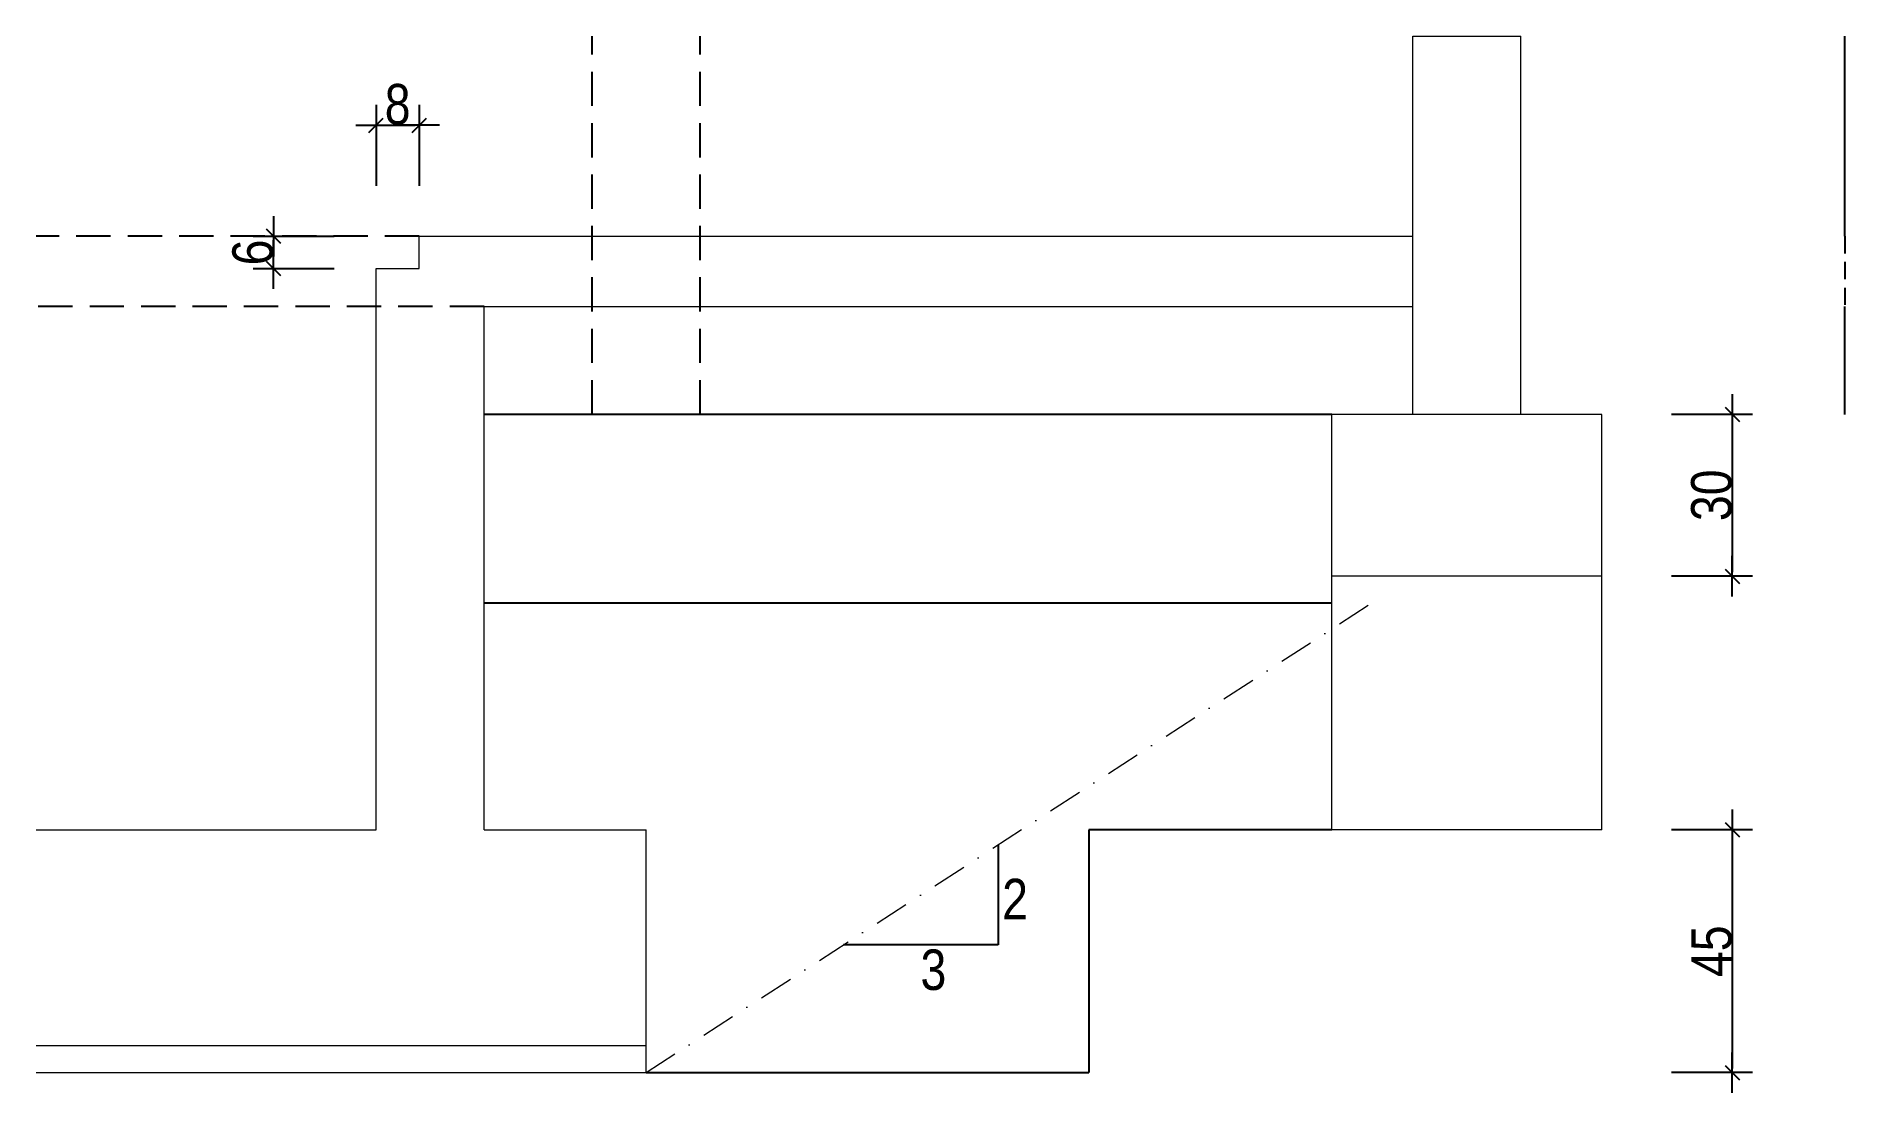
# Model space of a CAD drawing. Header units: centimetres. Extents: x -14085 to 643619, y -47998 to 35592.
# Drawn here: x 60534 to 61204, y 8028 to 8420 of the extents above; entities that cross this region are included whole.
import ezdxf

# ---------------------------------------------------------------- set-up
doc = ezdxf.new("R2010")
doc.units = ezdxf.units.CM
doc.header["$PDMODE"] = 1
doc.header["$PDSIZE"] = -2
doc.linetypes.add('CACHEX2', pattern=[19.05, 12.7, -6.35])
doc.linetypes.add('TIRETPTX2', pattern=[50.8, 25.4, -12.7, 0, -12.7])
for name, color, linetype in [('01_cote_gen', 4, 'Continuous'), ('01_linteaux', 2, 'Continuous'), ('01_poch_BN', 9, 'Continuous'), ('01_texte', 230, 'Continuous'), ('AA_COTES', 2, 'Continuous')]:
    doc.layers.add(name, color=color, linetype=linetype)
doc.layers.add('01_murs_coup', color=5, linetype='Continuous', lineweight=60)
doc.layers.add('01_tram_axes', color=2, linetype='TIRETPTX2', lineweight=9)
doc.styles.add('Arial Narrow', font='ARIALN.TTF')
doc.styles.add('STYLE2', font='ARIALN.TTF')
doc.dimstyles.new('JB25', dxfattribs={"dimscale": 0.1, "dimtxt": 150, "dimasz": 15, "dimexe": 0.1, "dimexo": 0.1, "dimgap": 0.09, "dimtad": 1, "dimdec": 1, "dimlfac": 0.5, "dimdsep": 46, "dimtxsty": 'STYLE2', "dimblk1": 'BOND_G', "dimblk2": 'BOND_D', "dimsah": 1, "dimcen": 1.5, "dimdle": 0.01, "dimse1": 1, "dimse2": 1, "dimclrd": 4, "dimclre": 2, "dimclrt": 6, "dimazin": 2, "dimtfac": 2.333333, "dimtdec": 1, "dimtix": 1, "dimtmove": 2, "dimatfit": 3, "dimldrblk": 'BOND_G', "dimfxl": 1, "dimtolj": 1, "dimtzin": 0, "dimarcsym": 0})

msp = doc.modelspace()

# ---------------------------------------------------------------- texts
at = {"layer": '01_texte', "style": 'Arial Narrow'}
for s, p in [('2', (60892.28, 8092.85)), ('3', (60862.03, 8066.65))]:
    msp.add_text(s, height=15, dxfattribs=at).set_placement(p)

# ---------------------------------------------------------------- blocks, each defined once
blk = doc.blocks.new('BOND_G')
at = {"layer": 'AA_COTES', "color": 0}
for p, q in [((0, -5), (0, 15)), ((5, 0), (-5, 0)), ((1.77, 1.77), (-1.77, -1.77))]:
    blk.add_line(p, q, dxfattribs=at)
blk = doc.blocks.new('BOND_D')
at = {"layer": 'AA_COTES', "color": 0}
for p, q in [((0, 5), (0, -15)), ((5, 0), (-5, 0)), ((-1.77, -1.77), (1.77, 1.77))]:
    blk.add_line(p, q, dxfattribs=at)
blk = doc.blocks.new('*D1937')
at = {"layer": '01_cote_gen', "color": 4, "lineweight": -2, "ltscale": 0.2, "transparency": 16777216}
blk.add_line((60622.43, 8335.5), (60622.43, 8344.5), dxfattribs=at)
at = {"layer": 'Defpoints', "color": 0, "lineweight": 0, "ltscale": 0.2, "transparency": 16777216}
for p in [(60622.43, 8346), (60663.05, 8346), (60660.37, 8334)]:
    blk.add_point(p, dxfattribs=at)
at = {"layer": '01_cote_gen', "color": 4, "lineweight": -2, "ltscale": 0.2, "transparency": 16777216, "xscale": 1.5, "yscale": 1.5, "zscale": 1.5}
for name, p, rotation in [('BOND_D', (60622.43, 8346), 90), ('BOND_G', (60622.43, 8334), 270)]:
    blk.add_blockref(name, p, dxfattribs=dict(at, rotation=rotation))
at = {"layer": '01_cote_gen', "color": 6, "lineweight": 0, "ltscale": 0.2, "transparency": 16777216, "insert": (60614.77, 8340), "char_height": 15, "attachment_point": 5, "rotation": 90, "style": 'STYLE2'}
blk.add_mtext('\\A1;6', dxfattribs=at)
blk = doc.blocks.new('*D1938')
at = {"layer": '01_cote_gen', "color": 4, "lineweight": -2, "ltscale": 0.2, "transparency": 16777216}
blk.add_line((60661.87, 8387.18), (60674.87, 8387.18), dxfattribs=at)
at = {"layer": 'Defpoints', "color": 0, "lineweight": 0, "ltscale": 0.2, "transparency": 16777216}
for p in [(60676.37, 8387.18), (60676.37, 8346), (60660.37, 8334)]:
    blk.add_point(p, dxfattribs=at)
at = {"layer": '01_cote_gen', "color": 4, "lineweight": -2, "ltscale": 0.2, "transparency": 16777216, "xscale": 1.5, "yscale": 1.5, "zscale": 1.5, "rotation": 180}
blk.add_blockref('BOND_G', (60660.37, 8387.18), dxfattribs=at)
at = {"layer": '01_cote_gen', "color": 4, "lineweight": -2, "ltscale": 0.2, "transparency": 16777216, "xscale": 1.5, "yscale": 1.5, "zscale": 1.5}
blk.add_blockref('BOND_D', (60676.37, 8387.18), dxfattribs=at)
at = {"layer": '01_cote_gen', "color": 6, "lineweight": 0, "ltscale": 0.2, "transparency": 16777216, "insert": (60668.37, 8394.85), "char_height": 15, "attachment_point": 5, "style": 'STYLE2'}
blk.add_mtext('\\A1;8', dxfattribs=at)
blk = doc.blocks.new('*D1939')
at = {"layer": '01_cote_gen', "color": 4, "lineweight": -2, "ltscale": 0.2, "transparency": 16777216}
blk.add_line((61162.7, 8278.5), (61162.7, 8221.5), dxfattribs=at)
at = {"layer": 'Defpoints', "color": 0, "lineweight": 0, "ltscale": 0.2, "transparency": 16777216}
for p in [(61152.15, 8280), (61114.42, 8220), (61162.7, 8220)]:
    blk.add_point(p, dxfattribs=at)
at = {"layer": '01_cote_gen', "color": 4, "lineweight": -2, "ltscale": 0.2, "transparency": 16777216, "xscale": 1.5, "yscale": 1.5, "zscale": 1.5}
for name, p, rotation in [('BOND_G', (61162.7, 8280), 90), ('BOND_D', (61162.7, 8220), 270)]:
    blk.add_blockref(name, p, dxfattribs=dict(at, rotation=rotation))
at = {"layer": '01_cote_gen', "color": 6, "lineweight": 0, "ltscale": 0.2, "transparency": 16777216, "insert": (61155.04, 8250), "char_height": 15, "attachment_point": 5, "rotation": 90, "style": 'STYLE2'}
blk.add_mtext('\\A1;30', dxfattribs=at)
blk = doc.blocks.new('*D1940')
at = {"layer": '01_cote_gen', "color": 4, "lineweight": -2, "ltscale": 0.2, "transparency": 16777216}
blk.add_line((61162.7, 8124.5), (61162.7, 8037.5), dxfattribs=at)
at = {"layer": 'Defpoints', "color": 0, "lineweight": 0, "ltscale": 0.2, "transparency": 16777216}
for p in [(61140.2, 8126), (60924.42, 8036), (61162.7, 8036)]:
    blk.add_point(p, dxfattribs=at)
at = {"layer": '01_cote_gen', "color": 4, "lineweight": -2, "ltscale": 0.2, "transparency": 16777216, "xscale": 1.5, "yscale": 1.5, "zscale": 1.5}
for name, p, rotation in [('BOND_G', (61162.7, 8126), 90), ('BOND_D', (61162.7, 8036), 270)]:
    blk.add_blockref(name, p, dxfattribs=dict(at, rotation=rotation))
at = {"layer": '01_cote_gen', "color": 6, "lineweight": 0, "ltscale": 0.2, "transparency": 16777216, "insert": (61155.07, 8081), "char_height": 15, "attachment_point": 5, "rotation": 90, "style": 'STYLE2'}
blk.add_mtext('\\A1;45', dxfattribs=at)

# ---------------------------------------------------------------- dimensions: what is measured, and where the dimension line sits
at = {"layer": '01_cote_gen', "lineweight": 0, "ltscale": 0.2}
dim = msp.add_linear_dim(base=(60676.37, 8387.18), p1=(60660.37, 8334), p2=(60676.37, 8346), dimstyle='JB25', dxfattribs=at)
dim.commit()
dim.dimension.update_dxf_attribs({"geometry": '*D1938', "text_midpoint": (60668.37, 8394.85)})
for base, p1, p2, picture, middle in [((60622.43, 8346), (60660.37, 8334), (60663.05, 8346), '*D1937', (60614.77, 8340)), ((61162.7, 8220), (61152.15, 8280), (61114.42, 8220), '*D1939', (61155.04, 8250)), ((61162.7, 8036), (61140.2, 8126), (60924.42, 8036), '*D1940', (61155.07, 8081))]:
    dim = msp.add_linear_dim(base=base, p1=p1, p2=p2, angle=90, dimstyle='JB25', dxfattribs=at)
    dim.commit()
    dim.dimension.update_dxf_attribs({"geometry": picture, "text_midpoint": middle})

# ---------------------------------------------------------------- linework, layer by layer
at = {"layer": '01_linteaux', "linetype": 'CACHEX2'}
for p, q in [((60740.37, 8280), (60740.37, 8420.18)), ((60780.37, 8280), (60780.37, 8420.18)), ((60676.37, 8346), (60534.5, 8346)), ((60700.37, 8320), (60534.5, 8320))]:
    msp.add_line(p, q, dxfattribs=at)
at = {"layer": '01_linteaux', "ltscale": 0.5}
for p, q in [((61204.37, 8346), (61204.37, 8420.18)), ((61204.37, 8280), (61204.37, 8320)), ((61014.42, 8280), (60700.37, 8280)), ((61014.42, 8210), (60700.37, 8210)), ((61014.42, 8126), (60924.42, 8126)), ((60924.42, 8126), (60924.42, 8036)), ((60760.37, 8036), (60924.42, 8036))]:
    msp.add_line(p, q, dxfattribs=at)
at = {"layer": '01_linteaux', "linetype": 'CACHEX2', "ltscale": 0.5}
msp.add_line((61204.37, 8346), (61204.37, 8320), dxfattribs=at)
at = {"layer": '01_murs_coup', "lineweight": 0}
for p, q in [((61044.42, 8280), (61044.42, 8420.18)), ((61084.42, 8280), (61084.42, 8420.18)), ((60676.37, 8346), (61044.42, 8346)), ((60676.37, 8334), (60676.37, 8346)), ((60660.37, 8334), (60676.37, 8334)), ((60660.37, 8126), (60660.37, 8334)), ((60700.37, 8320), (61044.42, 8320)), ((60700.37, 8126), (60700.37, 8320)), ((61014.42, 8126), (61014.42, 8280)), ((61114.42, 8280), (61014.42, 8280)), ((61114.42, 8126), (61114.42, 8280)), ((61114.42, 8220), (61014.42, 8220)), ((60534.5, 8126), (60660.37, 8126)), ((60700.37, 8126), (60760.37, 8126)), ((60760.37, 8036), (60760.37, 8126)), ((61114.42, 8126), (61014.42, 8126)), ((60534.5, 8046), (60760.37, 8046)), ((60534.5, 8036), (60760.37, 8036))]:
    msp.add_line(p, q, dxfattribs=at)
at = {"layer": '01_poch_BN', "lineweight": 0, "ltscale": 0.2}
msp.add_line((61044.42, 8420.18), (61084.42, 8420.18), dxfattribs=at)
at = {"layer": '01_texte'}
for p, q in [((60890.8, 8120.45), (60890.8, 8083.34)), ((60890.8, 8083.34), (60833.49, 8083.34))]:
    msp.add_line(p, q, dxfattribs=at)
at = {"layer": '01_tram_axes', "ltscale": 0.5}
msp.add_line((60760.37, 8036), (61029.32, 8210.14), dxfattribs=at)

msp.set_redraw_order([(e.dxf.handle, doc.entitydb.next_handle()) for e in msp.query("TEXT MTEXT ATTDEF DIMENSION ARC_DIMENSION")])  # texts and dimensions are drawn at this point

doc.saveas('drawing.dxf')
